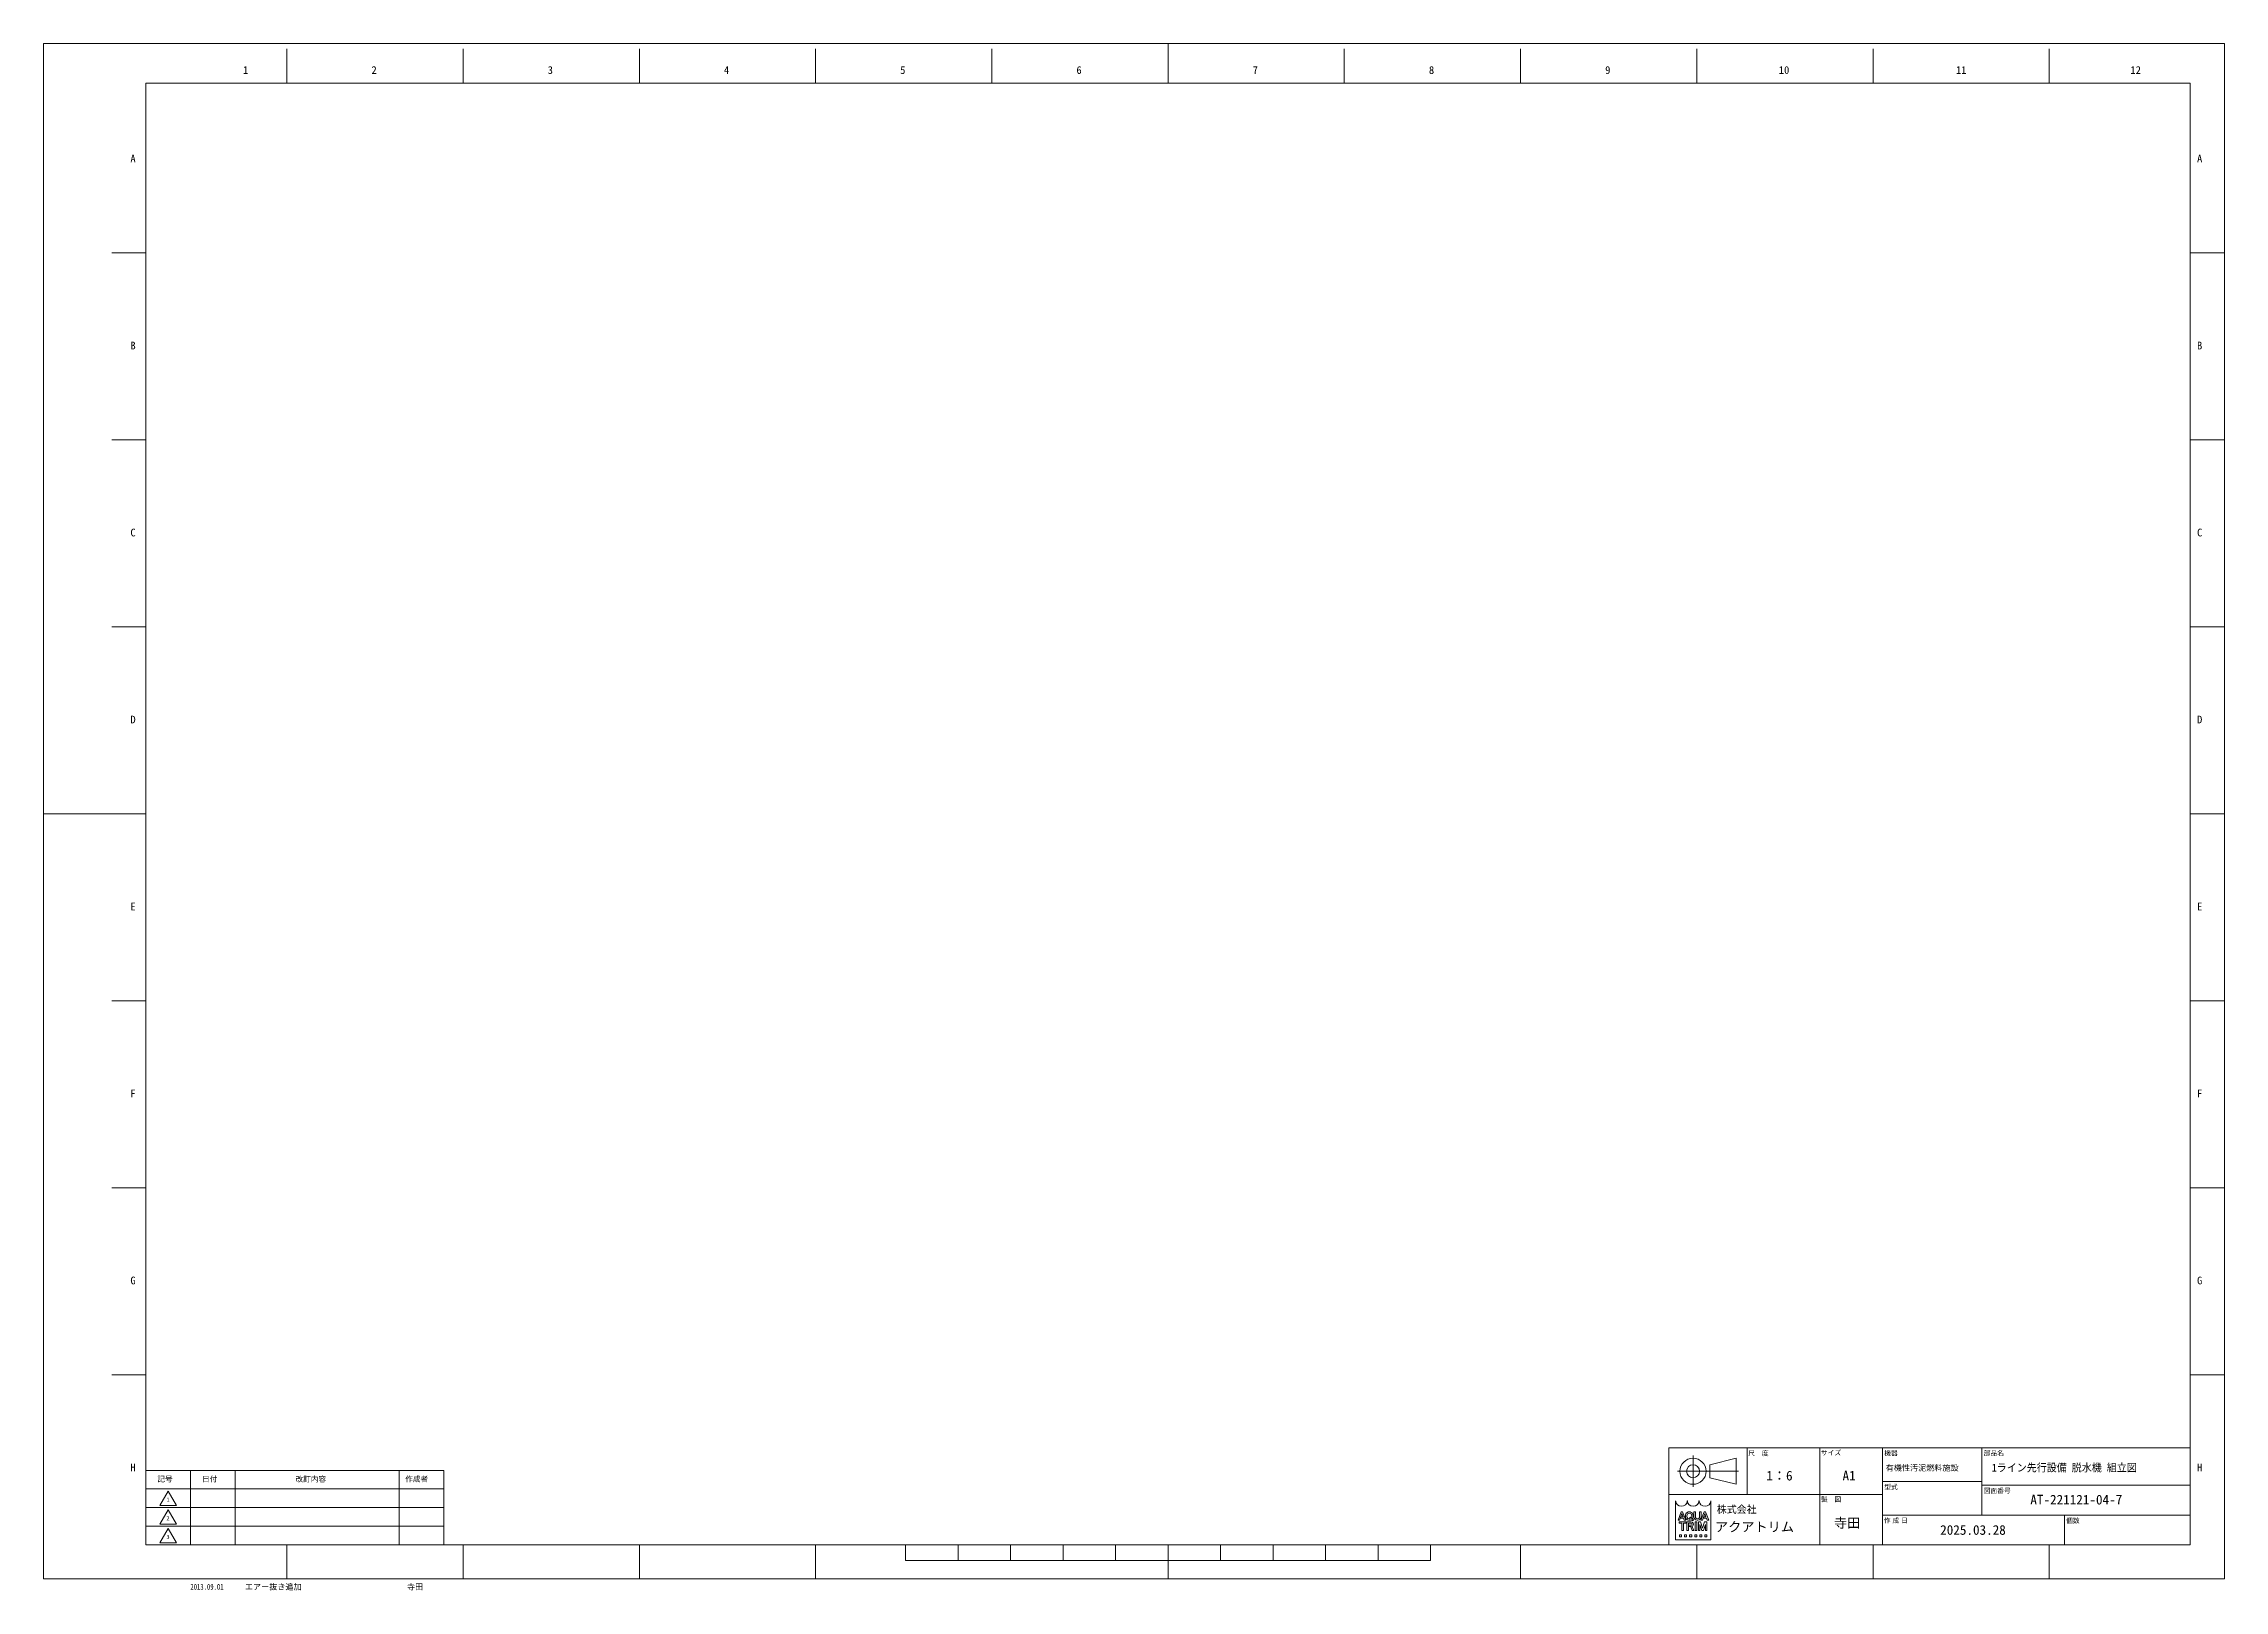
# Model space of a CAD drawing. Units: millimetres at full size. Extents: x -32787 to 32787, y -11878 to 14562.
# Drawn here: x 12179 to 17148, y -11517 to -7993 of the extents above; entities that cross this region are included whole.
import ezdxf
from ezdxf.enums import TextEntityAlignment as Align

# ---------------------------------------------------------------- set-up
doc = ezdxf.new("R2010")
doc.units = ezdxf.units.MM
doc.header["$LTSCALE"] = 9.6
doc.layers.add('0-0_90_FRAME', color=2, linetype='Continuous', lineweight=9)
doc.layers.add('0-1_91_BLANK', color=6, linetype='Continuous', lineweight=9)
doc.styles.add('ＭＳ ゴシック', font='')
doc.styles.add('ＭＳ Ｐゴシック', font='')
doc.styles.get('ＭＳ ゴシック').set_extended_font_data('MS Gothic')
doc.styles.get('ＭＳ Ｐゴシック').set_extended_font_data('MS PGothic')

msp = doc.modelspace()

# ---------------------------------------------------------------- texts
at = {"layer": '0-0_90_FRAME', "color": 134}
for s, height, style, p in [('1', 17.6, 'ＭＳ ゴシック', (12633.053, -8067.153)), ('2', 17.6, 'ＭＳ ゴシック', (12925.845, -8067.153)), ('3', 17.6, 'ＭＳ ゴシック', (13327.445, -8067.153)), ('4', 17.6, 'ＭＳ ゴシック', (13729.046, -8067.153)), ('5', 17.6, 'ＭＳ ゴシック', (14130.646, -8067.153)), ('6', 17.6, 'ＭＳ ゴシック', (14532.247, -8067.153)), ('7', 17.6, 'ＭＳ ゴシック', (14933.847, -8067.153)), ('8', 17.6, 'ＭＳ ゴシック', (15335.448, -8067.153)), ('9', 17.6, 'ＭＳ ゴシック', (15737.048, -8067.153)), ('10', 17.6, 'ＭＳ ゴシック', (16132.648, -8067.153)), ('11', 17.6, 'ＭＳ ゴシック', (16536.249, -8067.153)), ('12', 17.6, 'ＭＳ ゴシック', (16933.849, -8067.153)), ('A', 17.6, 'ＭＳ ゴシック', (12376.537, -8268.863)), ('A', 17.6, 'ＭＳ ゴシック', (17085.687, -8268.863)), ('B', 17.6, 'ＭＳ ゴシック', (12376.537, -8694.846)), ('B', 17.6, 'ＭＳ ゴシック', (17085.687, -8694.846)), ('C', 17.6, 'ＭＳ ゴシック', (12376.537, -9120.83)), ('C', 17.6, 'ＭＳ ゴシック', (17085.687, -9120.83)), ('D', 17.6, 'ＭＳ ゴシック', (12376.537, -9546.813)), ('D', 17.6, 'ＭＳ ゴシック', (17085.687, -9546.813)), ('E', 17.6, 'ＭＳ ゴシック', (12376.537, -9972.796)), ('E', 17.6, 'ＭＳ ゴシック', (17085.687, -9972.796)), ('F', 17.6, 'ＭＳ ゴシック', (12376.537, -10398.779)), ('F', 17.6, 'ＭＳ ゴシック', (17085.687, -10398.779)), ('G', 17.6, 'ＭＳ ゴシック', (12376.537, -10824.763)), ('G', 17.6, 'ＭＳ ゴシック', (17085.687, -10824.763)), ('H', 17.6, 'ＭＳ ゴシック', (12376.537, -11250.746)), ('尺\u3000度', 11, 'ＭＳ Ｐゴシック', (16063.117, -11213.123)), ('サイズ', 11, 'ＭＳ Ｐゴシック', (16228.589, -11212.004)), ('機器', 11, 'ＭＳ Ｐゴシック', (16372.946, -11212.875)), ('有機性汚泥燃料施設', 13.2, 'ＭＳ ゴシック', (16376.175, -11248.282)), ('部品名', 11, 'ＭＳ Ｐゴシック', (16599.518, -11212.875)), ('H', 17.6, 'ＭＳ ゴシック', (17085.687, -11250.746)), ('記号', 12.44, 'ＭＳ Ｐゴシック', (12438.096, -11272.952)), ('日付', 12.44, 'ＭＳ Ｐゴシック', (12539.925, -11272.952)), ('改訂内容', 12.44, 'ＭＳ Ｐゴシック', (12752.839, -11273.241)), ('作成者', 12.44, 'ＭＳ Ｐゴシック', (13002.782, -11272.952)), ('1：6', 21.99, 'ＭＳ ゴシック', (16104.177, -11272.95)), ('A1', 21.99, 'ＭＳ ゴシック', (16277.891, -11272.95)), ('型式', 11, 'ＭＳ Ｐゴシック', (16372.946, -11289.997)), ('1', 9.332, 'ＭＳ ゴシック', (12458.647, -11317.437)), ('製\u3000図', 11, 'ＭＳ Ｐゴシック', (16228.589, -11318.076)), ('図面番号', 11, 'ＭＳ Ｐゴシック', (16599.518, -11298.482)), ('AT-221121-04-7', 21.99, 'ＭＳ ゴシック', (16705.809, -11327.618)), ('2', 9.332, 'ＭＳ ゴシック', (12458.647, -11359.866)), ('寺田', 21.99, 'ＭＳ ゴシック', (16258.398, -11380.533)), ('作 成 日', 11, 'ＭＳ Ｐゴシック', (16371.911, -11366.188)), ('2025.03.28', 21.99, 'ＭＳ ゴシック', (16500.376, -11396.671)), ('個数', 11, 'ＭＳ Ｐゴシック', (16787.246, -11366.603)), ('3', 9.332, 'ＭＳ ゴシック', (12458.647, -11402.294))]:
    msp.add_text(s, height=height, dxfattribs=dict(at, style=style)).set_placement(p, align=Align.BOTTOM_LEFT)
at = {"layer": '0-0_90_FRAME', "color": 134, "style": 'ＭＳ ゴシック', "width": 0.95}
msp.add_text('1ライン先行設備 脱水機 組立図', height=17.6, dxfattribs=at).set_placement((16617.884, -11251.24), align=Align.BOTTOM_LEFT)
at = {"layer": '0-0_90_FRAME', "style": 'ＭＳ ゴシック'}
for s, height, p in [('株式会社', 16.63, (15991.375, -11345.562)), ('アクアトリム', 21.99, (15987.198, -11389.619))]:
    msp.add_text(s, height=height, dxfattribs=at).set_placement(p, align=Align.BOTTOM_LEFT)
at = {"layer": '0-0_90_FRAME', "color": 3, "style": 'ＭＳ ゴシック', "width": 0.7}
msp.add_text('2013.09.01', height=13.2, dxfattribs=at).set_placement((12513.297, -11519.188), align=Align.BOTTOM_LEFT)
at = {"layer": '0-0_90_FRAME', "color": 3, "style": 'ＭＳ ゴシック'}
for s, p in [('エアー抜き追加', (12637.384, -11519.188)), ('寺田', (13006.745, -11519.188))]:
    msp.add_text(s, height=13.2, dxfattribs=at).set_placement(p, align=Align.BOTTOM_LEFT)

# ---------------------------------------------------------------- linework, layer by layer
at = {"layer": '0-0_90_FRAME', "color": 6}
for p, q in [((14741.047, -7992.871), (14741.047, -8082.643)), ((12178.792, -9747.805), (12411.868, -9747.805)), ((17147.998, -9747.805), (17070.226, -9747.805)), ((14142.804, -11448.861), (14142.804, -11412.966)), ((14262.453, -11448.861), (14262.453, -11412.966)), ((14382.101, -11448.861), (14382.101, -11412.966)), ((14501.75, -11448.861), (14501.75, -11412.966)), ((14621.398, -11448.861), (14621.398, -11412.966)), ((14741.047, -11490.39), (14741.047, -11412.966)), ((14860.696, -11448.861), (14860.696, -11412.966)), ((14980.344, -11448.861), (14980.344, -11412.966)), ((15099.993, -11448.861), (15099.993, -11412.966)), ((15219.641, -11448.861), (15219.641, -11412.966)), ((15339.29, -11448.861), (15339.29, -11412.966)), ((14142.804, -11448.861), (15339.29, -11448.861))]:
    msp.add_line(p, q, dxfattribs=at)
at = {"layer": '0-0_90_FRAME'}
for p, q in [((12733.045, -8082.643), (12733.045, -8004.871)), ((13134.645, -8082.643), (13134.645, -8004.871)), ((13536.246, -8082.643), (13536.246, -8004.871)), ((13937.846, -8082.643), (13937.846, -8004.871)), ((14339.447, -8082.643), (14339.447, -8004.871)), ((15142.647, -8082.643), (15142.647, -8004.871)), ((15544.248, -8082.643), (15544.248, -8004.871)), ((15945.848, -8082.643), (15945.848, -8004.871)), ((16347.449, -8082.643), (16347.449, -8004.871)), ((16749.049, -8082.643), (16749.049, -8004.871)), ((12411.868, -8469.855), (12334.096, -8469.855)), ((17147.998, -8469.855), (17070.226, -8469.855)), ((12411.868, -8895.838), (12334.096, -8895.838)), ((17147.998, -8895.838), (17070.226, -8895.838)), ((12411.868, -9321.821), (12334.096, -9321.821)), ((17147.998, -9321.821), (17070.226, -9321.821)), ((12411.868, -10173.788), (12334.096, -10173.788)), ((17147.998, -10173.788), (17070.226, -10173.788)), ((12411.868, -10599.771), (12334.096, -10599.771)), ((17147.998, -10599.771), (17070.226, -10599.771)), ((12411.868, -11025.754), (12334.096, -11025.754)), ((17147.998, -11025.754), (17070.226, -11025.754)), ((15903.045, -11357.055), (15903.045, -11356.963)), ((15903.045, -11357.055), (15906.494, -11357.055)), ((15905.538, -11360.898), (15921.292, -11360.898)), ((15905.538, -11360.898), (15905.538, -11363.587)), ((15905.538, -11363.587), (15911.301, -11363.587)), ((15906.494, -11357.055), (15911.883, -11341.923)), ((15908.375, -11351.99), (15909.414, -11349.07)), ((15908.375, -11351.99), (15915.468, -11351.99)), ((15909.414, -11349.07), (15914.428, -11349.07)), ((15910.29, -11337.843), (15913.476, -11337.843)), ((15911.686, -11380.11), (15911.686, -11363.972)), ((15914.428, -11349.07), (15911.883, -11341.923)), ((15920.72, -11356.963), (15913.476, -11337.843)), ((15915.144, -11380.11), (15915.144, -11363.972)), ((15915.528, -11363.587), (15921.292, -11363.587)), ((15919.901, -11346.297), (15919.901, -11348.602)), ((15920.72, -11357.055), (15920.72, -11356.963)), ((15921.292, -11360.898), (15921.292, -11363.587)), ((15923.103, -11346.523), (15923.103, -11348.367)), ((15923.482, -11360.898), (15923.482, -11380.11)), ((15923.482, -11360.898), (15932.319, -11360.898)), ((15926.94, -11363.587), (15932.78, -11363.587)), ((15927.055, -11371.005), (15927.055, -11368.316)), ((15927.055, -11368.316), (15932.78, -11368.316)), ((15927.055, -11371.005), (15930.828, -11371.005)), ((15929.483, -11351.962), (15931.185, -11350.155)), ((15929.483, -11351.962), (15931.052, -11353.489)), ((15931.185, -11350.155), (15938.301, -11356.019)), ((15932.254, -11371.968), (15935.179, -11380.11)), ((15933.236, -11351.754), (15935.712, -11353.794)), ((15933.406, -11355.78), (15936.078, -11358.38)), ((15934.373, -11346.523), (15934.373, -11348.367)), ((15935.595, -11371.849), (15938.906, -11379.956)), ((15936.078, -11358.38), (15938.301, -11356.019)), ((15937.576, -11346.297), (15937.576, -11348.602)), ((15939.352, -11349.297), (15939.352, -11337.843)), ((15942.81, -11337.843), (15939.352, -11337.843)), ((15941.82, -11360.898), (15946.046, -11360.898)), ((15941.82, -11360.898), (15941.82, -11363.587)), ((15941.82, -11380.11), (15941.82, -11377.42)), ((15942.204, -11377.036), (15942.204, -11363.972)), ((15942.81, -11348.602), (15942.81, -11337.843)), ((15945.662, -11377.036), (15945.662, -11363.972)), ((15946.046, -11360.898), (15946.046, -11363.587)), ((15947.997, -11357.055), (15946.845, -11357.055)), ((15949.508, -11360.898), (15954.526, -11360.898)), ((15957.385, -11380.11), (15952.963, -11366.661)), ((15959.114, -11374.851), (15954.526, -11360.898)), ((15955.295, -11357.055), (15955.295, -11356.963)), ((15955.295, -11357.055), (15958.744, -11357.055)), ((15955.49, -11349.297), (15955.49, -11337.843)), ((15958.744, -11357.055), (15964.133, -11341.923)), ((15959.114, -11374.851), (15963.702, -11360.898)), ((15960.625, -11351.99), (15961.664, -11349.07)), ((15960.625, -11351.99), (15967.718, -11351.99)), ((15960.843, -11380.11), (15965.265, -11366.661)), ((15961.664, -11349.07), (15966.678, -11349.07)), ((15962.54, -11337.843), (15965.726, -11337.843)), ((15968.723, -11360.898), (15963.702, -11360.898)), ((15966.678, -11349.07), (15964.133, -11341.923)), ((15972.97, -11356.963), (15965.726, -11337.843)), ((15972.97, -11357.055), (15972.97, -11356.963)), ((12733.045, -11490.39), (12733.045, -11412.966)), ((13134.645, -11490.39), (13134.645, -11412.966)), ((13536.246, -11490.39), (13536.246, -11412.966)), ((13937.846, -11490.39), (13937.846, -11412.966)), ((15544.248, -11490.39), (15544.248, -11412.966)), ((15906.5, -11390.171), (15906.5, -11394.782)), ((15911.686, -11380.11), (15915.144, -11380.11)), ((15918.027, -11390.171), (15918.027, -11394.782)), ((15929.554, -11390.171), (15929.554, -11394.782)), ((15935.179, -11380.11), (15938.906, -11380.11)), ((15938.906, -11379.956), (15938.906, -11380.11)), ((15941.082, -11390.171), (15941.082, -11394.782)), ((15945.848, -11490.39), (15945.848, -11412.966)), ((15952.609, -11390.171), (15952.609, -11394.782)), ((15957.385, -11380.11), (15960.843, -11380.11)), ((15968.747, -11390.171), (15968.747, -11394.782)), ((16347.449, -11490.39), (16347.449, -11412.966)), ((16749.049, -11490.39), (16749.049, -11412.966))]:
    msp.add_line(p, q, dxfattribs=at)
at = {"layer": '0-0_90_FRAME', "color": 134}
for p, q in [((15937.171, -11281.013), (15937.171, -11209.733)), ((16060.426, -11298.409), (16060.426, -11192.338)), ((16225.897, -11412.966), (16225.897, -11192.338)), ((16368.869, -11412.966), (16368.869, -11192.338)), ((16595.44, -11192.338), (16595.44, -11345.08)), ((12513.696, -11412.966), (12513.696, -11243.252)), ((12615.525, -11412.966), (12615.525, -11243.252)), ((12988.896, -11412.966), (12988.896, -11243.252)), ((15901.531, -11245.373), (16041.121, -11245.373)), ((16368.869, -11268.709), (16595.44, -11268.709)), ((16595.44, -11277.195), (17070.226, -11277.195)), ((12411.868, -11285.68), (13090.725, -11285.68)), ((12411.868, -11328.109), (13090.725, -11328.109)), ((16368.869, -11298.409), (15882.226, -11298.409)), ((12411.868, -11370.538), (13090.725, -11370.538)), ((16368.869, -11345.08), (17070.226, -11345.08)), ((16783.683, -11345.08), (16783.683, -11412.966))]:
    msp.add_line(p, q, dxfattribs=at)
at = {"layer": '0-0_90_FRAME', "color": 6}
msp.add_lwpolyline([(12411.868, -11412.966), (17070.226, -11412.966), (17070.226, -8082.643), (12411.868, -8082.643)], close=True, dxfattribs=at)
at = {"layer": '0-0_90_FRAME', "color": 134}
for points in [[(15882.226, -11412.966), (17070.226, -11412.966), (17070.226, -11192.338), (15882.226, -11192.338)], [(15975.781, -11230.523), (16035.181, -11215.673), (16035.181, -11275.073), (15975.781, -11260.223)], [(12411.868, -11412.966), (13090.725, -11412.966), (13090.725, -11243.252), (12411.868, -11243.252)], [(12443.689, -11323.603), (12462.782, -11290.533), (12481.875, -11323.603)], [(12443.689, -11366.031), (12462.782, -11332.961), (12481.875, -11366.031)], [(12443.689, -11408.46), (12462.782, -11375.39), (12481.875, -11408.46)]]:
    msp.add_lwpolyline(points, close=True, dxfattribs=at)
at = {"layer": '0-0_90_FRAME'}
for points in [[(15977.968, -11312.939), (15977.968, -11401.698), (15897.278, -11401.698), (15897.278, -11312.939)], [(15903.045, -11357.055), (15903.045, -11356.963), (15910.29, -11337.843)], [(15920.72, -11357.055), (15917.271, -11357.055), (15915.468, -11351.99)], [(15923.482, -11380.11), (15926.94, -11380.11), (15926.94, -11363.587)], [(15941.82, -11380.11), (15946.046, -11380.11), (15946.046, -11377.42)], [(15949.508, -11360.898), (15949.508, -11380.11), (15952.966, -11380.11), (15952.963, -11366.661)], [(15952.032, -11348.602), (15952.032, -11337.843), (15955.49, -11337.843)], [(15955.295, -11357.055), (15955.295, -11356.963), (15962.54, -11337.843)], [(15965.265, -11366.661), (15965.265, -11380.11), (15968.723, -11380.11), (15968.723, -11360.898)], [(15972.97, -11357.055), (15969.521, -11357.055), (15967.718, -11351.99)], [(15906.5, -11390.171), (15911.111, -11390.171), (15911.111, -11394.782), (15906.5, -11394.782)], [(15918.027, -11390.171), (15922.638, -11390.171), (15922.638, -11394.782), (15918.027, -11394.782)], [(15929.554, -11390.171), (15934.165, -11390.171), (15934.165, -11394.782), (15929.554, -11394.782)], [(15941.082, -11390.171), (15945.692, -11390.171), (15945.692, -11394.782), (15941.082, -11394.782)], [(15952.609, -11390.171), (15957.22, -11390.171), (15957.22, -11394.782), (15952.609, -11394.782)], [(15968.747, -11390.171), (15964.136, -11390.171), (15964.136, -11394.782), (15968.747, -11394.782)]]:
    msp.add_lwpolyline(points, dxfattribs=at)
at = {"layer": '0-0_90_FRAME', "color": 134}
for radius in [29.7, 14.85]:
    msp.add_circle((15937.171, -11245.373), radius, dxfattribs=at)
at = {"layer": '0-0_90_FRAME'}
for centre, radius, start, end in [((15897.278, -11313.324), 0.384, 0, 90), ((15924.175, -11313.324), 0.384, 0, 180), ((15924.175, -11313.324), 0.384, 0, 90), ((15951.072, -11313.324), 0.384, 0, 180), ((15977.968, -11313.324), 0.384, 90, 180), ((15911.301, -11363.972), 0.384, 0, 90), ((15915.528, -11363.972), 0.384, 90, 180), ((15930.828, -11372.542), 1.537, 21.9283, 90), ((15932.698, -11365.952), 2.366, 271.99706, 88.00294), ((15933.27, -11372.801), 2.512, 22.27295, 58.55311), ((15947.475, -11348.95), 8.13, 182.45003, 265.55526), ((15941.82, -11363.972), 0.384, 0, 90), ((15941.82, -11377.036), 0.384, 270, 0), ((15949.669, -11348.692), 6.86, 179.25279, 218.96457), ((15947.421, -11347.403), 6.396, 241.15773, 298.84227), ((15946.046, -11363.972), 0.384, 90, 180), ((15946.046, -11377.036), 0.384, 180, 270), ((15947.367, -11348.95), 8.13, 274.44474, 357.54997), ((15945.172, -11348.692), 6.86, 321.03543, 0.74721)]:
    msp.add_arc(centre, radius, start, end, dxfattribs=at)
for centre, major_axis, ratio, start_param, end_param in [((15910.727, -11313.324), (-13.064, 0), 0.882353, 6.28318531, 9.42477796), ((15937.623, -11313.324), (-13.064, 0), 0.882353, 6.28318531, 9.42477796), ((15964.52, -11313.324), (-13.064, 0), 0.882353, 6.28318531, 9.42477796), ((15928.738, -11346.297), (-8.837, 0), 0.956522, 3.14159265, 6.28318531), ((15928.738, -11348.602), (-8.837, 0), 0.956522, 6.28318531, 8.41045586), ((15928.738, -11346.523), (5.635, 0), 0.994718, 6.28318531, 9.42477796), ((15928.738, -11348.376), (5.635, 0), 0.995036, 3.14159265, 5.13549259), ((15932.319, -11365.952), (-6.202, 0), 0.81482, 1.94406945, 4.71238898), ((15928.738, -11348.376), (5.635, 0), 0.995036, 5.63666712, 6.28318531), ((15928.738, -11348.602), (-8.837, 0), 0.956522, 2.48020459, 3.14159265)]:
    msp.add_ellipse(centre, major_axis=major_axis, ratio=ratio, start_param=start_param, end_param=end_param, dxfattribs=at)
at = {"layer": '0-1_91_BLANK'}
msp.add_lwpolyline([(12178.792, -11490.39), (17147.998, -11490.39), (17147.998, -7992.871), (12178.792, -7992.871)], close=True, dxfattribs=at)

msp.set_redraw_order([(e.dxf.handle, doc.entitydb.next_handle()) for e in msp.query("TEXT MTEXT ATTDEF DIMENSION ARC_DIMENSION")])  # texts and dimensions are drawn at this point

doc.saveas('drawing.dxf')
